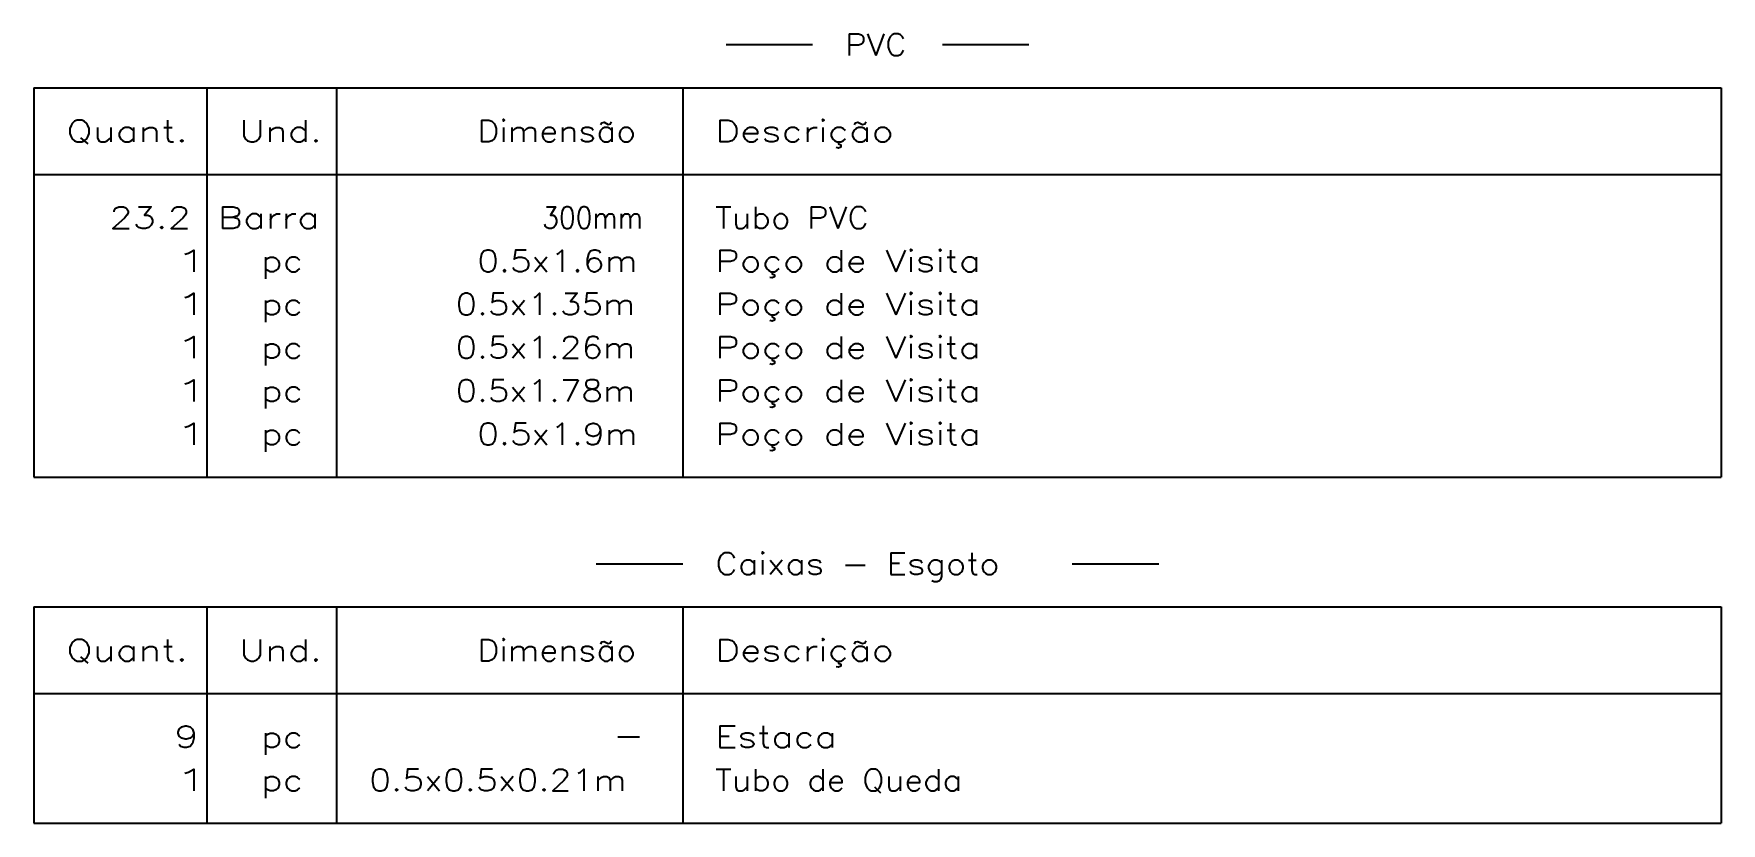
# Model space of a CAD drawing. Extents: x -44 to 14114764, y -20 to 289527804.
# Drawn here: x 359353.5 to 359431.5, y 7352998.7 to 7353035.2 of the extents above; entities that cross this region are included whole.
import ezdxf

# ---------------------------------------------------------------- set-up
doc = ezdxf.new("R2010")
doc.units = 0
doc.layers.add('LISTAGEM_LINHA', color=7, linetype='Continuous')
doc.layers.add('LISTAGEM_TEXTO', color=7, linetype='Continuous')
doc.styles.add('ROMANS', font='ROMANS.shx', dxfattribs={"height": 2})

msp = doc.modelspace()

# ---------------------------------------------------------------- texts
at = {"layer": 'LISTAGEM_TEXTO', "style": 'ROMANS'}
for s, width, p in [('PVC', 1.105263, (359391.014, 7353034.226)), ('Quant.', 1.298969, (359355.014, 7353030.226)), ('Und.', 1.272727, (359363.014, 7353030.226)), ('Dimensão', 1.135135, (359374.014, 7353030.226)), ('Descrição', 1.277027, (359385.014, 7353030.226)), ('23.2', 1.253731, (359357.014, 7353026.226)), ('Barra', 1.296296, (359362.014, 7353026.226)), ('300mm', 0.905172, (359377.014, 7353026.226)), ('Tubo PVC', 1.112583, (359385.014, 7353026.226)), ('1', 1.909091, (359360.014, 7353024.226)), ('pc', 1.235294, (359364.014, 7353024.226)), ('0.5x1.6m', 1.174825, (359374.014, 7353024.226)), ('Poço de Visita', 1.25641, (359385.014, 7353024.226)), ('1', 1.909091, (359360.014, 7353022.226)), ('pc', 1.235294, (359364.014, 7353022.226)), ('0.5x1.35m', 1.159509, (359373.014, 7353022.226)), ('Poço de Visita', 1.25641, (359385.014, 7353022.226)), ('1', 1.909091, (359360.014, 7353020.226)), ('0.5x1.26m', 1.159509, (359373.014, 7353020.226)), ('Poço de Visita', 1.25641, (359385.014, 7353020.226)), ('pc', 1.235294, (359364.014, 7353020.226)), ('1', 1.909091, (359360.014, 7353018.226)), ('pc', 1.235294, (359364.014, 7353018.226)), ('0.5x1.78m', 1.159509, (359373.014, 7353018.226)), ('Poço de Visita', 1.25641, (359385.014, 7353018.226)), ('1', 1.909091, (359360.014, 7353016.226)), ('0.5x1.9m', 1.174825, (359374.014, 7353016.226)), ('Poço de Visita', 1.25641, (359385.014, 7353016.226)), ('pc', 1.235294, (359364.014, 7353016.226)), ('Caixas - Esgoto', 1.162362, (359385.014, 7353010.226)), ('Quant.', 1.298969, (359355.014, 7353006.226)), ('Und.', 1.272727, (359363.014, 7353006.226)), ('Dimensão', 1.135135, (359374.014, 7353006.226)), ('Descrição', 1.277027, (359385.014, 7353006.226)), ('9', 1.3125, (359360.014, 7353002.226)), ('Estaca', 1.26, (359385.014, 7353002.226)), ('pc', 1.235294, (359364.014, 7353002.226)), ('1', 1.909091, (359360.014, 7353000.226)), ('pc', 1.235294, (359364.014, 7353000.226)), ('0.5x0.5x0.21m', 1.186957, (359369.014, 7353000.226)), ('Tubo de Queda', 1.114286, (359385.014, 7353000.226))]:
    msp.add_text(s, height=1, dxfattribs=dict(at, width=width)).set_placement(p)

# ---------------------------------------------------------------- linework, layer by layer
at = {"layer": 'LISTAGEM_LINHA'}
for p, q in [((359385.514, 7353034.726), (359389.514, 7353034.726)), ((359395.514, 7353034.726), (359399.514, 7353034.726)), ((359353.514, 7353032.726), (359431.514, 7353032.726)), ((359353.514, 7353032.726), (359353.514, 7353014.726)), ((359361.514, 7353032.726), (359361.514, 7353014.726)), ((359367.514, 7353032.726), (359367.514, 7353014.726)), ((359383.514, 7353032.726), (359383.514, 7353014.726)), ((359431.514, 7353032.726), (359431.514, 7353014.726)), ((359353.514, 7353028.726), (359431.514, 7353028.726)), ((359353.514, 7353014.726), (359431.514, 7353014.726)), ((359379.514, 7353010.726), (359383.514, 7353010.726)), ((359401.514, 7353010.726), (359405.514, 7353010.726)), ((359353.514, 7353008.726), (359431.514, 7353008.726)), ((359353.514, 7353008.726), (359353.514, 7352998.726)), ((359361.514, 7353008.726), (359361.514, 7352998.726)), ((359367.514, 7353008.726), (359367.514, 7352998.726)), ((359383.514, 7353008.726), (359383.514, 7352998.726)), ((359431.514, 7353008.726), (359431.514, 7352998.726)), ((359353.514, 7353004.726), (359431.514, 7353004.726)), ((359380.514, 7353002.726), (359381.514, 7353002.726)), ((359353.514, 7352998.726), (359431.514, 7352998.726))]:
    msp.add_line(p, q, dxfattribs=at)

msp.set_redraw_order([(e.dxf.handle, doc.entitydb.next_handle()) for e in msp.query("TEXT MTEXT ATTDEF DIMENSION ARC_DIMENSION")])  # texts and dimensions are drawn at this point

doc.saveas('drawing.dxf')
